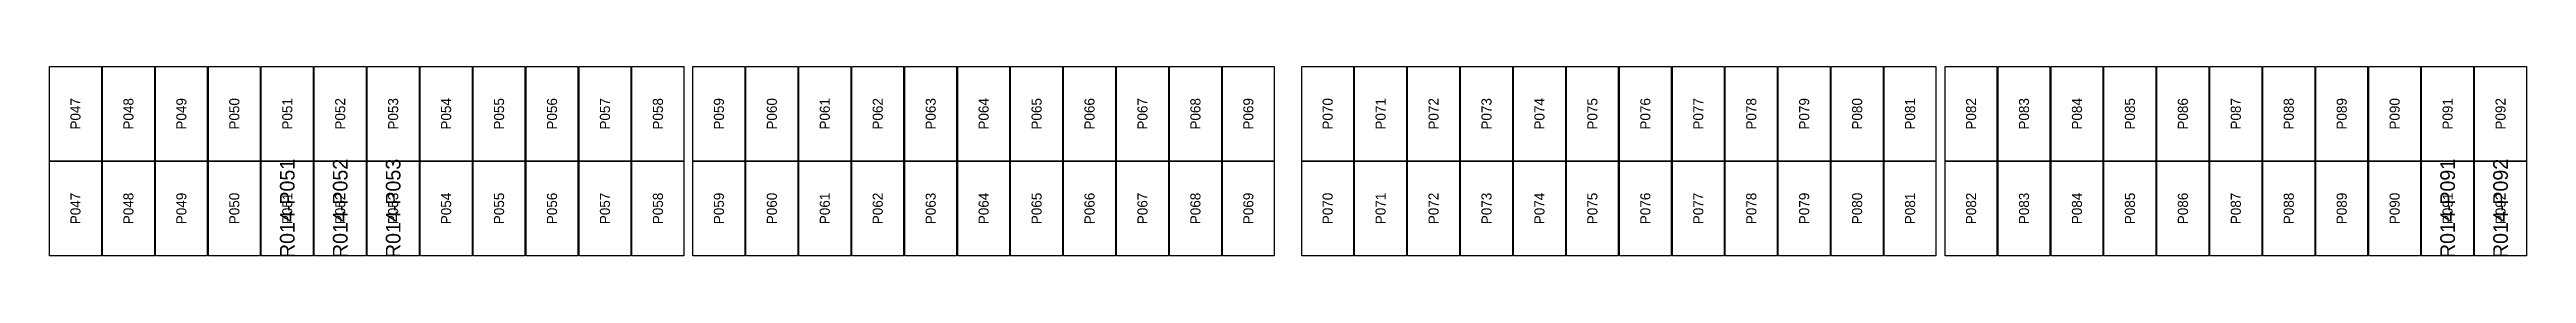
# Model space of a CAD drawing. Extents: x 296295 to 296770, y 651564 to 652121.
# Drawn here: x 296381 to 296435.1, y 652067.9 to 652072.1 of the extents above; entities that cross this region are included whole.
import ezdxf
from ezdxf.enums import TextEntityAlignment as Align

# ---------------------------------------------------------------- set-up
doc = ezdxf.new("R2010")
doc.units = 0

msp = doc.modelspace()

# ---------------------------------------------------------------- texts
at = {"layer": 'DEFECT_LABELS'}
for s, p in [('R014-P051', (296386.16, 652068.96)), ('R014-P052', (296387.318, 652068.96)), ('R014-P053', (296388.476, 652068.96)), ('R014-P091', (296433.408, 652068.96)), ('R014-P092', (296434.566, 652068.96))]:
    msp.add_text(s, height=0.32, rotation=90, dxfattribs=at).set_placement(p, align=Align.MIDDLE_CENTER)
at = {"layer": 'PANEL_POSITION'}
for s, p in [('P047', (296381.528, 652071.023)), ('P048', (296382.686, 652071.023)), ('P049', (296383.844, 652071.023)), ('P050', (296385.002, 652071.023)), ('P051', (296386.16, 652071.023)), ('P052', (296387.318, 652071.023)), ('P053', (296388.476, 652071.023)), ('P054', (296389.634, 652071.023)), ('P055', (296390.792, 652071.023)), ('P056', (296391.95, 652071.023)), ('P057', (296393.108, 652071.023)), ('P058', (296394.266, 652071.023)), ('P059', (296395.6, 652071.023)), ('P060', (296396.758, 652071.023)), ('P061', (296397.916, 652071.023)), ('P062', (296399.074, 652071.023)), ('P063', (296400.232, 652071.023)), ('P064', (296401.39, 652071.023)), ('P065', (296402.548, 652071.023)), ('P066', (296403.706, 652071.023)), ('P067', (296404.864, 652071.023)), ('P068', (296406.022, 652071.023)), ('P069', (296407.18, 652071.023)), ('P070', (296408.914, 652071.023)), ('P071', (296410.072, 652071.023)), ('P072', (296411.23, 652071.023)), ('P073', (296412.388, 652071.023)), ('P074', (296413.546, 652071.023)), ('P075', (296414.704, 652071.023)), ('P076', (296415.862, 652071.023)), ('P077', (296417.02, 652071.023)), ('P078', (296418.178, 652071.023)), ('P079', (296419.336, 652071.023)), ('P080', (296420.494, 652071.023)), ('P081', (296421.652, 652071.023)), ('P082', (296422.986, 652071.023)), ('P083', (296424.144, 652071.023)), ('P084', (296425.302, 652071.023)), ('P085', (296426.46, 652071.023)), ('P086', (296427.618, 652071.023)), ('P087', (296428.776, 652071.023)), ('P088', (296429.934, 652071.023)), ('P089', (296431.092, 652071.023)), ('P090', (296432.25, 652071.023)), ('P091', (296433.408, 652071.023)), ('P092', (296434.566, 652071.023)), ('P047', (296381.528, 652068.96)), ('P048', (296382.686, 652068.96)), ('P049', (296383.844, 652068.96)), ('P050', (296385.002, 652068.96)), ('P051', (296386.16, 652068.96)), ('P052', (296387.318, 652068.96)), ('P053', (296388.476, 652068.96)), ('P054', (296389.634, 652068.96)), ('P055', (296390.792, 652068.96)), ('P056', (296391.95, 652068.96)), ('P057', (296393.108, 652068.96)), ('P058', (296394.266, 652068.96)), ('P059', (296395.6, 652068.96)), ('P060', (296396.758, 652068.96)), ('P061', (296397.916, 652068.96)), ('P062', (296399.074, 652068.96)), ('P063', (296400.232, 652068.96)), ('P064', (296401.39, 652068.96)), ('P065', (296402.548, 652068.96)), ('P066', (296403.706, 652068.96)), ('P067', (296404.864, 652068.96)), ('P068', (296406.022, 652068.96)), ('P069', (296407.18, 652068.96)), ('P070', (296408.914, 652068.96)), ('P071', (296410.072, 652068.96)), ('P072', (296411.23, 652068.96)), ('P073', (296412.388, 652068.96)), ('P074', (296413.546, 652068.96)), ('P075', (296414.704, 652068.96)), ('P076', (296415.862, 652068.96)), ('P077', (296417.02, 652068.96)), ('P078', (296418.178, 652068.96)), ('P079', (296419.336, 652068.96)), ('P080', (296420.494, 652068.96)), ('P081', (296421.652, 652068.96)), ('P082', (296422.986, 652068.96)), ('P083', (296424.144, 652068.96)), ('P084', (296425.302, 652068.96)), ('P085', (296426.46, 652068.96)), ('P086', (296427.618, 652068.96)), ('P087', (296428.776, 652068.96)), ('P088', (296429.934, 652068.96)), ('P089', (296431.092, 652068.96)), ('P090', (296432.25, 652068.96)), ('P091', (296433.408, 652068.96)), ('P092', (296434.566, 652068.96))]:
    msp.add_text(s, height=0.22, rotation=90, dxfattribs=at).set_placement(p, align=Align.MIDDLE_CENTER)

# ---------------------------------------------------------------- linework, layer by layer
at = {"layer": 'DEFECTIVE_PANELS'}
for points in [[(296385.593, 652069.992), (296386.727, 652069.992), (296386.727, 652067.929), (296385.593, 652067.929)], [(296386.751, 652069.992), (296387.885, 652069.992), (296387.885, 652067.929), (296386.751, 652067.929)], [(296387.909, 652069.992), (296389.043, 652069.992), (296389.043, 652067.929), (296387.909, 652067.929)], [(296432.841, 652069.992), (296433.975, 652069.992), (296433.975, 652067.929), (296432.841, 652067.929)], [(296433.999, 652069.992), (296435.133, 652069.992), (296435.133, 652067.929), (296433.999, 652067.929)]]:
    msp.add_lwpolyline(points, close=True, dxfattribs=at)
at = {"layer": 'PANELS_MASTER'}
for points in [[(296380.961, 652072.055), (296382.095, 652072.055), (296382.095, 652069.992), (296380.961, 652069.992)], [(296382.119, 652072.055), (296383.253, 652072.055), (296383.253, 652069.992), (296382.119, 652069.992)], [(296383.277, 652072.055), (296384.411, 652072.055), (296384.411, 652069.992), (296383.277, 652069.992)], [(296384.435, 652072.055), (296385.569, 652072.055), (296385.569, 652069.992), (296384.435, 652069.992)], [(296385.593, 652072.055), (296386.727, 652072.055), (296386.727, 652069.992), (296385.593, 652069.992)], [(296386.751, 652072.055), (296387.885, 652072.055), (296387.885, 652069.992), (296386.751, 652069.992)], [(296387.909, 652072.055), (296389.043, 652072.055), (296389.043, 652069.992), (296387.909, 652069.992)], [(296389.067, 652072.055), (296390.201, 652072.055), (296390.201, 652069.992), (296389.067, 652069.992)], [(296390.225, 652072.055), (296391.359, 652072.055), (296391.359, 652069.992), (296390.225, 652069.992)], [(296391.383, 652072.055), (296392.517, 652072.055), (296392.517, 652069.992), (296391.383, 652069.992)], [(296392.541, 652072.055), (296393.675, 652072.055), (296393.675, 652069.992), (296392.541, 652069.992)], [(296393.699, 652072.055), (296394.833, 652072.055), (296394.833, 652069.992), (296393.699, 652069.992)], [(296395.033, 652072.055), (296396.167, 652072.055), (296396.167, 652069.992), (296395.033, 652069.992)], [(296396.191, 652072.055), (296397.325, 652072.055), (296397.325, 652069.992), (296396.191, 652069.992)], [(296397.349, 652072.055), (296398.483, 652072.055), (296398.483, 652069.992), (296397.349, 652069.992)], [(296398.507, 652072.055), (296399.641, 652072.055), (296399.641, 652069.992), (296398.507, 652069.992)], [(296399.665, 652072.055), (296400.799, 652072.055), (296400.799, 652069.992), (296399.665, 652069.992)], [(296400.823, 652072.055), (296401.957, 652072.055), (296401.957, 652069.992), (296400.823, 652069.992)], [(296401.981, 652072.055), (296403.115, 652072.055), (296403.115, 652069.992), (296401.981, 652069.992)], [(296403.139, 652072.055), (296404.273, 652072.055), (296404.273, 652069.992), (296403.139, 652069.992)], [(296404.297, 652072.055), (296405.431, 652072.055), (296405.431, 652069.992), (296404.297, 652069.992)], [(296405.455, 652072.055), (296406.589, 652072.055), (296406.589, 652069.992), (296405.455, 652069.992)], [(296406.613, 652072.055), (296407.747, 652072.055), (296407.747, 652069.992), (296406.613, 652069.992)], [(296408.347, 652072.055), (296409.481, 652072.055), (296409.481, 652069.992), (296408.347, 652069.992)], [(296409.505, 652072.055), (296410.639, 652072.055), (296410.639, 652069.992), (296409.505, 652069.992)], [(296410.663, 652072.055), (296411.797, 652072.055), (296411.797, 652069.992), (296410.663, 652069.992)], [(296411.821, 652072.055), (296412.955, 652072.055), (296412.955, 652069.992), (296411.821, 652069.992)], [(296412.979, 652072.055), (296414.113, 652072.055), (296414.113, 652069.992), (296412.979, 652069.992)], [(296414.137, 652072.055), (296415.271, 652072.055), (296415.271, 652069.992), (296414.137, 652069.992)], [(296415.295, 652072.055), (296416.429, 652072.055), (296416.429, 652069.992), (296415.295, 652069.992)], [(296416.453, 652072.055), (296417.587, 652072.055), (296417.587, 652069.992), (296416.453, 652069.992)], [(296417.611, 652072.055), (296418.745, 652072.055), (296418.745, 652069.992), (296417.611, 652069.992)], [(296418.769, 652072.055), (296419.903, 652072.055), (296419.903, 652069.992), (296418.769, 652069.992)], [(296419.927, 652072.055), (296421.061, 652072.055), (296421.061, 652069.992), (296419.927, 652069.992)], [(296421.085, 652072.055), (296422.219, 652072.055), (296422.219, 652069.992), (296421.085, 652069.992)], [(296422.419, 652072.055), (296423.553, 652072.055), (296423.553, 652069.992), (296422.419, 652069.992)], [(296423.577, 652072.055), (296424.711, 652072.055), (296424.711, 652069.992), (296423.577, 652069.992)], [(296424.735, 652072.055), (296425.869, 652072.055), (296425.869, 652069.992), (296424.735, 652069.992)], [(296425.893, 652072.055), (296427.027, 652072.055), (296427.027, 652069.992), (296425.893, 652069.992)], [(296427.051, 652072.055), (296428.185, 652072.055), (296428.185, 652069.992), (296427.051, 652069.992)], [(296428.209, 652072.055), (296429.343, 652072.055), (296429.343, 652069.992), (296428.209, 652069.992)], [(296429.367, 652072.055), (296430.501, 652072.055), (296430.501, 652069.992), (296429.367, 652069.992)], [(296430.525, 652072.055), (296431.659, 652072.055), (296431.659, 652069.992), (296430.525, 652069.992)], [(296431.683, 652072.055), (296432.817, 652072.055), (296432.817, 652069.992), (296431.683, 652069.992)], [(296432.841, 652072.055), (296433.975, 652072.055), (296433.975, 652069.992), (296432.841, 652069.992)], [(296433.999, 652072.055), (296435.133, 652072.055), (296435.133, 652069.992), (296433.999, 652069.992)], [(296380.961, 652069.992), (296382.095, 652069.992), (296382.095, 652067.929), (296380.961, 652067.929)], [(296382.119, 652069.992), (296383.253, 652069.992), (296383.253, 652067.929), (296382.119, 652067.929)], [(296383.277, 652069.992), (296384.411, 652069.992), (296384.411, 652067.929), (296383.277, 652067.929)], [(296384.435, 652069.992), (296385.569, 652069.992), (296385.569, 652067.929), (296384.435, 652067.929)], [(296389.067, 652069.992), (296390.201, 652069.992), (296390.201, 652067.929), (296389.067, 652067.929)], [(296390.225, 652069.992), (296391.359, 652069.992), (296391.359, 652067.929), (296390.225, 652067.929)], [(296391.383, 652069.992), (296392.517, 652069.992), (296392.517, 652067.929), (296391.383, 652067.929)], [(296392.541, 652069.992), (296393.675, 652069.992), (296393.675, 652067.929), (296392.541, 652067.929)], [(296393.699, 652069.992), (296394.833, 652069.992), (296394.833, 652067.929), (296393.699, 652067.929)], [(296395.033, 652069.992), (296396.167, 652069.992), (296396.167, 652067.929), (296395.033, 652067.929)], [(296396.191, 652069.992), (296397.325, 652069.992), (296397.325, 652067.929), (296396.191, 652067.929)], [(296397.349, 652069.992), (296398.483, 652069.992), (296398.483, 652067.929), (296397.349, 652067.929)], [(296398.507, 652069.992), (296399.641, 652069.992), (296399.641, 652067.929), (296398.507, 652067.929)], [(296399.665, 652069.992), (296400.799, 652069.992), (296400.799, 652067.929), (296399.665, 652067.929)], [(296400.823, 652069.992), (296401.957, 652069.992), (296401.957, 652067.929), (296400.823, 652067.929)], [(296401.981, 652069.992), (296403.115, 652069.992), (296403.115, 652067.929), (296401.981, 652067.929)], [(296403.139, 652069.992), (296404.273, 652069.992), (296404.273, 652067.929), (296403.139, 652067.929)], [(296404.297, 652069.992), (296405.431, 652069.992), (296405.431, 652067.929), (296404.297, 652067.929)], [(296405.455, 652069.992), (296406.589, 652069.992), (296406.589, 652067.929), (296405.455, 652067.929)], [(296406.613, 652069.992), (296407.747, 652069.992), (296407.747, 652067.929), (296406.613, 652067.929)], [(296408.347, 652069.992), (296409.481, 652069.992), (296409.481, 652067.929), (296408.347, 652067.929)], [(296409.505, 652069.992), (296410.639, 652069.992), (296410.639, 652067.929), (296409.505, 652067.929)], [(296410.663, 652069.992), (296411.797, 652069.992), (296411.797, 652067.929), (296410.663, 652067.929)], [(296411.821, 652069.992), (296412.955, 652069.992), (296412.955, 652067.929), (296411.821, 652067.929)], [(296412.979, 652069.992), (296414.113, 652069.992), (296414.113, 652067.929), (296412.979, 652067.929)], [(296414.137, 652069.992), (296415.271, 652069.992), (296415.271, 652067.929), (296414.137, 652067.929)], [(296415.295, 652069.992), (296416.429, 652069.992), (296416.429, 652067.929), (296415.295, 652067.929)], [(296416.453, 652069.992), (296417.587, 652069.992), (296417.587, 652067.929), (296416.453, 652067.929)], [(296417.611, 652069.992), (296418.745, 652069.992), (296418.745, 652067.929), (296417.611, 652067.929)], [(296418.769, 652069.992), (296419.903, 652069.992), (296419.903, 652067.929), (296418.769, 652067.929)], [(296419.927, 652069.992), (296421.061, 652069.992), (296421.061, 652067.929), (296419.927, 652067.929)], [(296421.085, 652069.992), (296422.219, 652069.992), (296422.219, 652067.929), (296421.085, 652067.929)], [(296422.419, 652069.992), (296423.553, 652069.992), (296423.553, 652067.929), (296422.419, 652067.929)], [(296423.577, 652069.992), (296424.711, 652069.992), (296424.711, 652067.929), (296423.577, 652067.929)], [(296424.735, 652069.992), (296425.869, 652069.992), (296425.869, 652067.929), (296424.735, 652067.929)], [(296425.893, 652069.992), (296427.027, 652069.992), (296427.027, 652067.929), (296425.893, 652067.929)], [(296427.051, 652069.992), (296428.185, 652069.992), (296428.185, 652067.929), (296427.051, 652067.929)], [(296428.209, 652069.992), (296429.343, 652069.992), (296429.343, 652067.929), (296428.209, 652067.929)], [(296429.367, 652069.992), (296430.501, 652069.992), (296430.501, 652067.929), (296429.367, 652067.929)], [(296430.525, 652069.992), (296431.659, 652069.992), (296431.659, 652067.929), (296430.525, 652067.929)], [(296431.683, 652069.992), (296432.817, 652069.992), (296432.817, 652067.929), (296431.683, 652067.929)]]:
    msp.add_lwpolyline(points, close=True, dxfattribs=at)

msp.set_redraw_order([(e.dxf.handle, doc.entitydb.next_handle()) for e in msp.query("TEXT MTEXT ATTDEF DIMENSION ARC_DIMENSION")])  # texts and dimensions are drawn at this point

doc.saveas('drawing.dxf')
